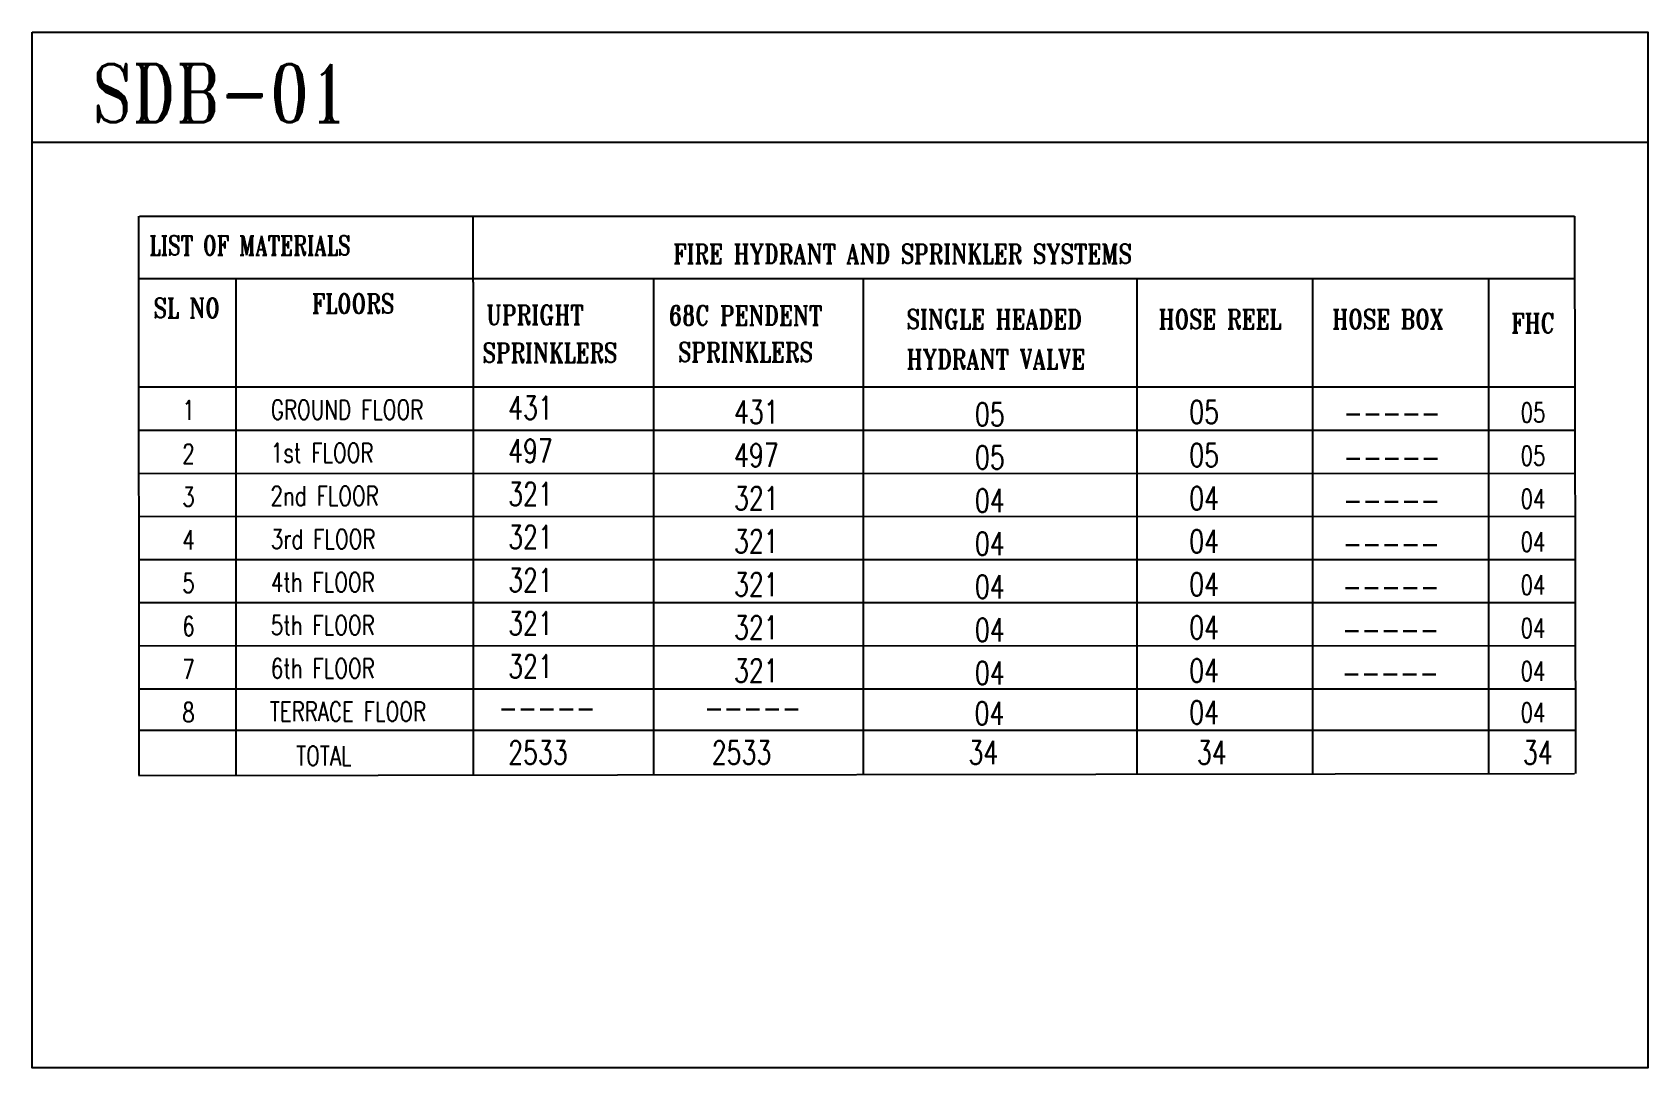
# Model space of a CAD drawing. Header units: millimetres. Extents: x -3573983 to -3087264, y -262072 to -30148.
# Drawn here: x -3442067 to -3400252, y -168847 to -142045 of the extents above; entities that cross this region are included whole.
import ezdxf
from ezdxf.enums import TextEntityAlignment as Align

# ---------------------------------------------------------------- set-up
doc = ezdxf.new("R2010")
doc.units = ezdxf.units.MM
doc.header["$LTSCALE"] = 2
doc.header["$MEASUREMENT"] = 0
doc.layers.get('0').update_dxf_attribs({"color": 251})
for name, color, linetype in [('E-FDA', 8, 'Continuous'), ('F-TEXT', 7, 'Continuous'), ('TXT', 110, 'Continuous')]:
    doc.layers.add(name, color=color, linetype=linetype)
doc.styles.add('romans1', font='romans.shx', dxfattribs={"width": 0.75})
doc.styles.add('ROMANT', font='romant')

msp = doc.modelspace()

# ---------------------------------------------------------------- texts
at = {"layer": 'E-FDA', "color": 7, "style": 'romans1', "width": 0.75}
for s, height, p in [('1', 501, (-3438182.4, -152076)), ('GROUND FLOOR', 501.019, (-3435893.1, -152066.1)), ('431', 600, (-3429749.2, -152064.2)), ('431', 600, (-3423903.2, -152175.5)), ('05', 600, (-3417666.2, -152234.8)), ('05', 600, (-3412118.2, -152173.8)), ('-----', 600, (-3408125.7, -152195)), ('497', 600, (-3429749.2, -153179.9)), ('2', 501, (-3438185.5, -153204.3)), ('1st FLOOR ', 501.02, (-3435893.1, -153181.8)), ('497', 600, (-3423903.2, -153291.2)), ('05', 600, (-3417666.2, -153350.5)), ('05', 600, (-3412118.2, -153289.5)), ('-----', 600, (-3408125.7, -153345)), ('3', 501, (-3438185.5, -154320)), ('2nd FLOOR', 501.02, (-3435901.7, -154297.4)), ('321', 600, (-3429749.2, -154295.6)), ('321', 600, (-3423903.2, -154406.9)), ('04', 600, (-3417666.3, -154466.2)), ('04', 600, (-3412118.3, -154405.2)), ('-----', 600, (-3408134.1, -154460.6)), ('4', 501, (-3438185.5, -155435.6)), ('3rd FLOOR', 501.02, (-3435893.1, -155413.1)), ('321', 600, (-3429749.3, -155411.2)), ('321', 600, (-3423903.3, -155522.5)), ('04', 600, (-3417666.4, -155581.9)), ('04', 600, (-3412118.4, -155520.9)), ('-----', 600, (-3408142.6, -155576.2)), ('321', 600, (-3429749.3, -156526.9)), ('5', 501, (-3438185.5, -156551.3)), ('4th FLOOR ', 501.02, (-3435893.1, -156528.8)), ('321', 600, (-3423903.3, -156638.2)), ('04', 600, (-3417666.4, -156697.5)), ('04', 600, (-3412118.4, -156636.5)), ('-----', 600, (-3408150.9, -156691.8)), ('6', 501, (-3438185.5, -157667)), ('5th FLOOR ', 501.02, (-3435893.1, -157644.5)), ('321', 600, (-3429749.3, -157642.6)), ('321', 600, (-3423903.3, -157753.9)), ('04', 600, (-3417666.4, -157813.2)), ('04', 600, (-3412118.4, -157752.2)), ('-----', 600, (-3408159.3, -157807.4)), ('7', 501, (-3438185.5, -158782.6)), ('6th FLOOR', 501.02, (-3435893.1, -158760.1)), ('321', 600, (-3429749.3, -158758.2)), ('321', 600, (-3423903.3, -158869.5)), ('04', 600, (-3417666.4, -158928.8)), ('04', 600, (-3412118.4, -158867.8)), ('-----', 600, (-3408167.7, -158923)), ('8', 501, (-3438185.5, -159898.3)), ('TERRACE FLOOR', 501.019, (-3435919.1, -159875.8)), ('-----', 600, (-3429998.9, -159830.7)), ('-----', 600, (-3424671.9, -159831.3)), ('04', 600, (-3417675.4, -159972.4)), ('04', 600, (-3412118.9, -159950.8)), ('TOTAL', 501.02, (-3435236.1, -161024.8)), ('2533', 600, (-3429749.3, -160990.1)), ('2533', 600, (-3424479.3, -160990.1)), ('34', 600, (-3417835.3, -160990.1)), ('34', 600, (-3411919.3, -160990.1)), ('34', 600, (-3403481.3, -160990.1))]:
    msp.add_text(s, height=height, dxfattribs=at).set_placement(p)
for s, p in [('05', (-3403221.3, -152139.7)), ('05', (-3403221.4, -153255.4)), ('04', (-3403221.6, -154371)), ('04', (-3403221.6, -155486.7)), ('04', (-3403221.6, -156602.4)), ('04', (-3403221.6, -157718)), ('04', (-3403221.6, -158833.7)), ('04', (-3403221.7, -159907.2))]:
    msp.add_text(s, height=501.02, dxfattribs=at).set_placement(p, align=Align.CENTER)
at = {"layer": 'F-TEXT', "style": 'ROMANT'}
for s, height, width, p in [('SDB-01', 1503.06, 0.8, (-3440513.8, -144370.2)), ('LIST OF MATERIALS', 501.019, 0.75, (-3439035.6, -147810.8)), ('FIRE HYDRANT AND SPRINKLER SYSTEMS ', 501.019, 0.8, (-3425479.4, -148031.8)), ('FLOORS', 501.02, 0.8, (-3434831.9, -149319.1)), ('SL NO', 501.02, 0.8, (-3438930.7, -149432)), ('UPRIGHT', 501.02, 0.8, (-3430322.2, -149612.8)), ('68C PENDENT', 501.019, 0.8, (-3425592.5, -149623.9)), ('SINGLE HEADED ', 501.019, 0.8, (-3419436.7, -149722.4)), ('HOSE REEL ', 501.02, 0.8, (-3412914.7, -149722.4)), ('HOSE BOX ', 501.02, 0.8, (-3408417, -149722.4)), ('FHC', 501.02, 0.8, (-3403783.4, -149822.7)), ('SPRINKLERS', 501.02, 0.8, (-3430412.7, -150588.8)), ('SPRINKLERS', 501.02, 0.8, (-3425352.1, -150572.4)), ('HYDRANT VALVE', 501.019, 0.8, (-3419436.7, -150758.5))]:
    msp.add_text(s, height=height, dxfattribs=dict(at, width=width)).set_placement(p)

# ---------------------------------------------------------------- linework, layer by layer
at = {"color": 7}
for p, q in [((-3439315.6, -146802.7), (-3439307.3, -161287.7)), ((-3439293.7, -146802.9), (-3402149.3, -146802.7)), ((-3430656.4, -148511.7), (-3430656.4, -146802.9)), ((-3402149.3, -146802.7), (-3402118.9, -161228.4)), ((-3402149.3, -148422.4), (-3439294.7, -148422.5)), ((-3436795, -148422.5), (-3436795, -161284.1)), ((-3425989.3, -148422.5), (-3425989.3, -161263.9)), ((-3420563.4, -148422.5), (-3420563.4, -161256.1)), ((-3413477.7, -148422.5), (-3413477.7, -161245.9)), ((-3408926, -148422.5), (-3408926, -161239.3)), ((-3404374.2, -148422.4), (-3404374.2, -161232.8)), ((-3430656.4, -148511.7), (-3430656.4, -161270.6)), ((-3439297.8, -151226.1), (-3402149.3, -151226.1)), ((-3439299.8, -152341.8), (-3402149.3, -152346)), ((-3439291.4, -153457.5), (-3402149.3, -153461.7)), ((-3439291.4, -154573.2), (-3402149.3, -154577.4)), ((-3439291.4, -155688.8), (-3402149.3, -155693)), ((-3439291.4, -156804.5), (-3402149.3, -156808.7)), ((-3439291.4, -157920.2), (-3402149.3, -157924.4)), ((-3439291.4, -159035.8), (-3402149.3, -159040)), ((-3439308.3, -160109.2), (-3402149.4, -160113.5)), ((-3439307.8, -161287.7), (-3402149.4, -161228.5))]:
    msp.add_line(p, q, dxfattribs=at)
at = {"layer": 'TXT', "linetype": 'Continuous'}
msp.add_lwpolyline([(-3442067, -142045), (-3400252, -142045), (-3400252, -168847.4), (-3442067, -168847.4)], close=True, dxfattribs=at)
msp.add_lwpolyline([(-3442067, -144893), (-3400252, -144893)], dxfattribs=at)

msp.set_redraw_order([(e.dxf.handle, doc.entitydb.next_handle()) for e in msp.query("TEXT MTEXT ATTDEF DIMENSION ARC_DIMENSION")])  # texts and dimensions are drawn at this point

doc.saveas('drawing.dxf')
